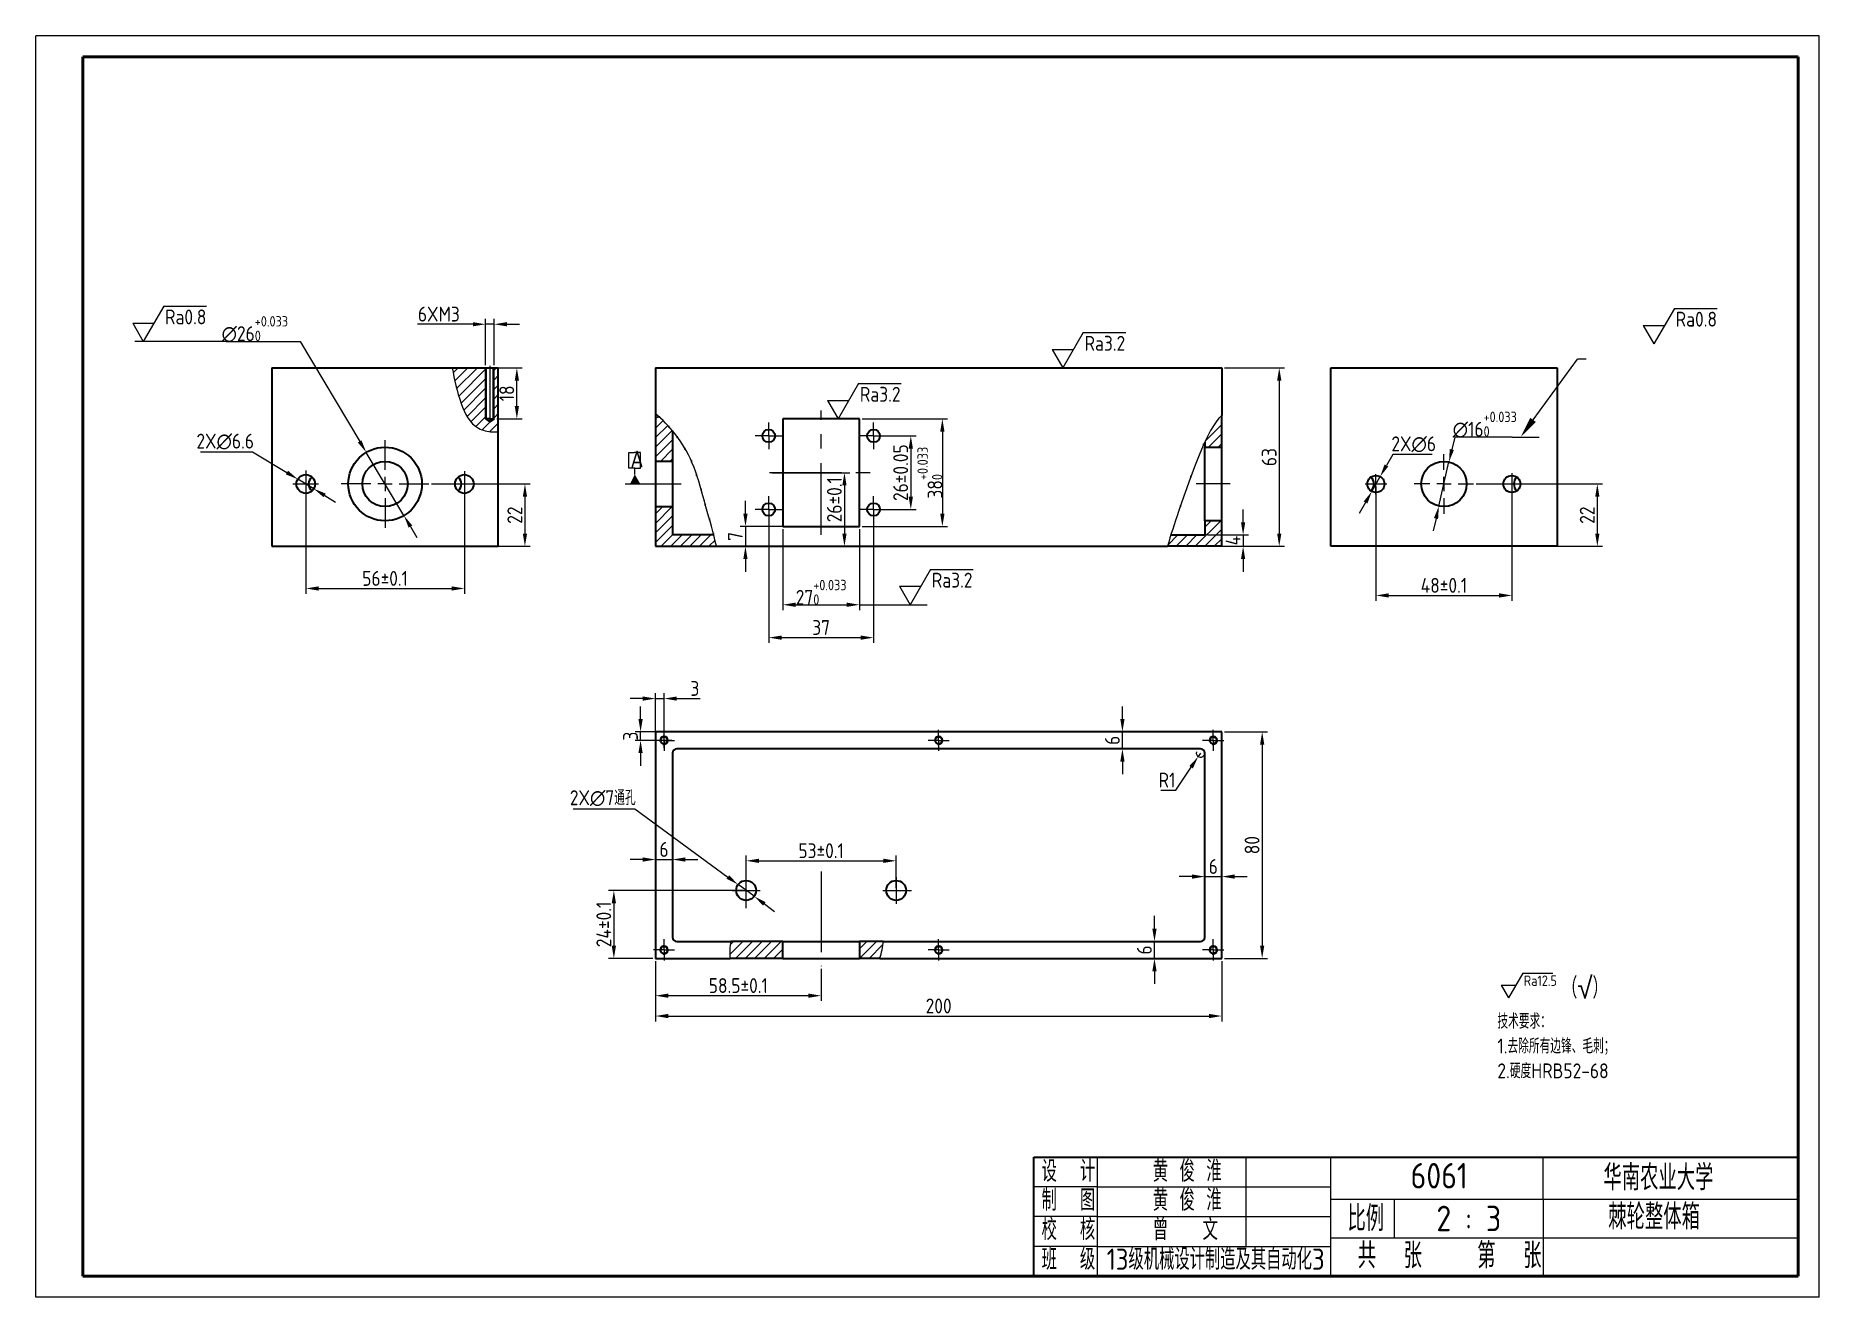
# Model space of a CAD drawing. Header units: millimetres. Extents: x 422 to 842, y 105 to 402.
import ezdxf
from ezdxf import colors
from ezdxf.entities.mleader import LeaderData, LeaderLine
from ezdxf.math import Vec2, Vec3

# ---------------------------------------------------------------- set-up
doc = ezdxf.new("R2010")
doc.units = ezdxf.units.MM
doc.linetypes.add('CENTER2', pattern=[28.575, 19.05, -3.175, 3.175, -3.175])
doc.linetypes.add('CENTERX2', pattern=[20.32, 12.7, -2.54, 2.54, -2.54])
doc.layers.add('10', color=7, linetype='Continuous')
doc.layers.add('细点画线', color=6, linetype='CENTER2')
for name, color, linetype, lineweight in [('中心线层', 6, 'CENTERX2', 15), ('剖面线层', 6, 'Continuous', 15), ('图形轮廓线', 7, 'Continuous', 35), ('图框线', 7, 'Continuous', 50), ('文字', 6, 'Continuous', 25), ('细实线', 6, 'Continuous', 25)]:
    doc.layers.add(name, color=color, linetype=linetype, lineweight=lineweight)
doc.styles.get("Standard").update_dxf_attribs({"font": 'gbenor.shx', "bigfont": 'gbcbig.shx'})
doc.dimstyles.new('圆标注', dxfattribs={"dimtxt": 3.5, "dimasz": 3, "dimexe": 1.25, "dimexo": 0.625, "dimtad": 1, "dimtoh": 1, "dimlfac": 1.5, "dimdsep": 46, "dimtxsty": 'Standard', "dimcen": 2.5, "dimadec": 0, "dimazin": 0, "dimtfac": 1, "dimtmove": 0, "dimatfit": 3, "dimfxl": 1, "dimarcsym": 1})
pattern_1 = [(45, (432.417, 90.6758), (-2.245064, 2.245064), [])]

msp = doc.modelspace()

# ---------------------------------------------------------------- texts
at = {"layer": '文字', "attachment_point": 1}
for s, width, insert, char_height in [('Ra0.8', 10.097645, (452.2301, 337.4666), 3.5), ('Ra0.8', 10.097645, (807.9411, 336.9346), 3.5), ('Ra3.2', 10.097645, (668.745, 331.2535), 3.5), ('Ra3.2', 10.097645, (615.8418, 319.2535), 3.5), ('A', 1.748231, (561.8413, 304.2609), 4), ('Ra3.2', 10.097645, (632.7858, 275.4988), 3.5), ('Ra12.5', 10.097645, (772.1892, 180.683), 2.45), ('（√）', 22.857014, (781.2533, 180.1926), 4.9), ('技术要求：\\P1.去除所有边锋、毛刺；\\P2.硬度HRB52-68', 140.48938, (765.9736, 171.6571), 3.5), ('2 : 3', 35.661274, (751.6093, 126.4841), 6)]:
    msp.add_mtext_dynamic_manual_height_columns(s, width=width, gutter_width=12.5, heights=[0], dxfattribs=dict(at, insert=insert, char_height=char_height))
for s, insert, char_height, width in [('设  计     黄 俊 淮         ', (658.6389, 137.1212), 5, 68.606254), ('6061', (745.5232, 136.5469), 6, 31.779953), ('华南农业大学', (790.9309, 136.1215), 6, 35.448125), ('制  图     黄 俊 淮', (658.6389, 130.2924), 5, 59.001107), ('比例', (730.6726, 126.5036), 6, 37.313818), ('棘轮整体箱', (792.0743, 126.9066), 6, 43.710463), ('校  核     曾   文', (658.6389, 123.3842), 5, 59.001107), ('共  张    第  张', (733.0579, 117.7644), 6, 42.106834), ('班  级 13级机械设计制造及其自动化3  ', (658.6389, 116.3966), 5, 72.670701)]:
    msp.add_mtext(s, dxfattribs=dict(at, insert=insert, char_height=char_height, width=width))

# ---------------------------------------------------------------- blocks, each defined once
blk = doc.blocks.new('SW_CENTERMARKSYMBOL_17')
at = {"layer": '10', "color": 0}
for p, q in [((-1.67, 0), (-3.17, 0)), ((0, 0), (-1.67, 0)), ((0, 1.67), (0, 3.17)), ((0, 0), (0, 1.67)), ((0, 0), (0, -1.67)), ((0, 0), (1.67, 0)), ((1.67, 0), (3.17, 0)), ((0, -1.67), (0, -3.17))]:
    blk.add_line(p, q, dxfattribs=at)
blk = doc.blocks.new('SW_CENTERMARKSYMBOL_18')
at = {"layer": '10', "color": 0}
for p, q in [((-1.67, 0), (-3.17, 0)), ((0, 0), (-1.67, 0)), ((0, 1.67), (0, 3.17)), ((0, 0), (0, 1.67)), ((0, 0), (0, -1.67)), ((0, 0), (1.67, 0)), ((1.67, 0), (3.17, 0)), ((0, -1.67), (0, -3.17))]:
    blk.add_line(p, q, dxfattribs=at)
blk = doc.blocks.new('SW_CENTERMARKSYMBOL_19')
at = {"layer": '10', "color": 0}
for p, q in [((-1.67, 0), (-3.17, 0)), ((0, 0), (-1.67, 0)), ((0, 1.67), (0, 3.17)), ((0, 0), (0, 1.67)), ((0, 0), (0, -1.67)), ((0, 0), (1.67, 0)), ((1.67, 0), (3.17, 0)), ((0, -1.67), (0, -3.17))]:
    blk.add_line(p, q, dxfattribs=at)
blk = doc.blocks.new('SW_CENTERMARKSYMBOL_20')
at = {"layer": '10', "color": 0}
for p, q in [((-1.67, 0), (-3.17, 0)), ((0, 0), (-1.67, 0)), ((0, 1.67), (0, 3.17)), ((0, 0), (0, 1.67)), ((0, 0), (0, -1.67)), ((0, 0), (1.67, 0)), ((1.67, 0), (3.17, 0)), ((0, -1.67), (0, -3.17))]:
    blk.add_line(p, q, dxfattribs=at)
blk = doc.blocks.new('SW_CENTERMARKSYMBOL_23')
at = {"layer": '10', "color": 0}
for p, q in [((-1.67, 0), (-2.5, 0)), ((0, 0), (-1.67, 0)), ((0, 1.67), (0, 2.5)), ((0, 0), (0, 1.67)), ((0, 0), (0, -1.67)), ((0, 0), (1.67, 0)), ((1.67, 0), (2.5, 0)), ((0, -1.67), (0, -2.5))]:
    blk.add_line(p, q, dxfattribs=at)
blk = doc.blocks.new('SW_CENTERMARKSYMBOL_24')
at = {"layer": '10', "color": 0}
for p, q in [((-1.67, 0), (-2.5, 0)), ((0, 0), (-1.67, 0)), ((0, 1.67), (0, 2.5)), ((0, 0), (0, 1.67)), ((0, 0), (0, -1.67)), ((0, 0), (1.67, 0)), ((1.67, 0), (2.5, 0)), ((0, -1.67), (0, -2.5))]:
    blk.add_line(p, q, dxfattribs=at)
blk = doc.blocks.new('SW_CENTERMARKSYMBOL_25')
at = {"layer": '10', "color": 0}
for p, q in [((-1.67, 0), (-2.5, 0)), ((0, 0), (-1.67, 0)), ((0, 1.67), (0, 2.5)), ((0, 0), (0, 1.67)), ((0, 0), (0, -1.67)), ((0, 0), (1.67, 0)), ((1.67, 0), (2.5, 0)), ((0, -1.67), (0, -2.5))]:
    blk.add_line(p, q, dxfattribs=at)
blk = doc.blocks.new('SW_CENTERMARKSYMBOL_26')
at = {"layer": '10', "color": 0}
for p, q in [((-1.67, 0), (-2.5, 0)), ((0, 0), (-1.67, 0)), ((0, 1.67), (0, 2.5)), ((0, 0), (0, 1.67)), ((0, 0), (0, -1.67)), ((0, 0), (1.67, 0)), ((1.67, 0), (2.5, 0)), ((0, -1.67), (0, -2.5))]:
    blk.add_line(p, q, dxfattribs=at)
blk = doc.blocks.new('SW_CENTERMARKSYMBOL_27')
at = {"layer": '10', "color": 0}
for p, q in [((-1.67, 0), (-2.5, 0)), ((0, 0), (-1.67, 0)), ((0, 1.67), (0, 2.5)), ((0, 0), (0, 1.67)), ((0, 0), (0, -1.67)), ((0, 0), (1.67, 0)), ((1.67, 0), (2.5, 0)), ((0, -1.67), (0, -2.5))]:
    blk.add_line(p, q, dxfattribs=at)
blk = doc.blocks.new('SW_CENTERMARKSYMBOL_28')
at = {"layer": '10', "color": 0}
for p, q in [((-1.67, 0), (-2.5, 0)), ((0, 0), (-1.67, 0)), ((0, 1.67), (0, 2.5)), ((0, 0), (0, 1.67)), ((0, 0), (0, -1.67)), ((0, 0), (1.67, 0)), ((1.67, 0), (2.5, 0)), ((0, -1.67), (0, -2.5))]:
    blk.add_line(p, q, dxfattribs=at)
blk = doc.blocks.new('SW_CENTERMARKSYMBOL_29')
at = {"layer": '10', "color": 0}
for p, q in [((0, 3.33), (0, 7)), ((-3.33, 0), (-7, 0)), ((0, 0), (-1.67, 0)), ((0, 0), (0, 1.67)), ((0, 0), (0, -1.67)), ((0, 0), (1.67, 0)), ((3.33, 0), (7, 0)), ((0, -3.33), (0, -7))]:
    blk.add_line(p, q, dxfattribs=at)
blk = doc.blocks.new('SW_CENTERMARKSYMBOL_33')
at = {"layer": '10', "color": 0}
for p, q in [((0, 3.33), (0, 10.33)), ((-3.33, 0), (-10.33, 0)), ((0, 0), (-1.67, 0)), ((0, 0), (0, 1.67)), ((0, 0), (0, -1.67)), ((0, 0), (1.67, 0)), ((3.33, 0), (10.33, 0)), ((0, -3.33), (0, -10.33))]:
    blk.add_line(p, q, dxfattribs=at)
blk = doc.blocks.new('*D63')
at = {"layer": 'Defpoints', "color": 0, "transparency": 16777216}
for p in [(597.73, 286.39), (615.73, 286.39), (615.73, 267.96)]:
    blk.add_point(p, dxfattribs=at)
at = {"layer": '文字', "color": 0, "lineweight": -2, "transparency": 16777216}
for p, q in [((597.73, 285.76), (597.73, 266.71)), ((615.73, 285.76), (615.73, 266.71)), ((600.73, 267.96), (612.73, 267.96))]:
    blk.add_line(p, q, dxfattribs=at)
at = {"layer": '文字', "color": 0, "transparency": 16777216}
for points in [[(600.73, 268.46), (600.73, 267.46), (597.73, 267.96)], [(612.73, 268.46), (612.73, 267.46), (615.73, 267.96)]]:
    blk.add_solid(points, dxfattribs=at)
at = {"layer": '文字', "color": 0, "transparency": 16777216, "insert": (606.73, 270.88), "char_height": 3.5, "attachment_point": 5}
blk.add_mtext('27{\\H0.7x;\\S+0.033^ 0;}', dxfattribs=at)
blk = doc.blocks.new('*D64')
at = {"layer": 'Defpoints', "color": 0, "transparency": 16777216}
for p in [(619.07, 307.72), (619.07, 290.39), (627.84, 290.39)]:
    blk.add_point(p, dxfattribs=at)
at = {"layer": '文字', "color": 0, "lineweight": -2, "transparency": 16777216}
for p, q in [((619.69, 307.72), (629.09, 307.72)), ((627.84, 304.72), (627.84, 293.39)), ((619.69, 290.39), (629.09, 290.39))]:
    blk.add_line(p, q, dxfattribs=at)
at = {"layer": '文字', "color": 0, "transparency": 16777216}
for points in [[(627.34, 304.72), (628.34, 304.72), (627.84, 307.72)], [(627.34, 293.39), (628.34, 293.39), (627.84, 290.39)]]:
    blk.add_solid(points, dxfattribs=at)
at = {"layer": '文字', "color": 0, "transparency": 16777216, "insert": (625.46, 299.05), "char_height": 3.5, "attachment_point": 5, "rotation": 90}
blk.add_mtext('26%%P0.05', dxfattribs=at)
blk = doc.blocks.new('*D65')
at = {"layer": 'Defpoints', "color": 0, "transparency": 16777216}
for p in [(567.73, 184.7), (701.07, 184.7), (701.07, 171.14)]:
    blk.add_point(p, dxfattribs=at)
at = {"layer": '文字', "color": 0, "lineweight": -2, "transparency": 16777216}
for p, q in [((567.73, 184.08), (567.73, 169.89)), ((701.07, 184.08), (701.07, 169.89)), ((570.73, 171.14), (698.07, 171.14))]:
    blk.add_line(p, q, dxfattribs=at)
at = {"layer": '文字', "color": 0, "transparency": 16777216}
for points in [[(570.73, 171.64), (570.73, 170.64), (567.73, 171.14)], [(698.07, 171.64), (698.07, 170.64), (701.07, 171.14)]]:
    blk.add_solid(points, dxfattribs=at)
at = {"layer": '文字', "color": 0, "transparency": 16777216, "insert": (634.4, 173.51), "char_height": 3.5, "attachment_point": 5}
blk.add_mtext('200', dxfattribs=at)
blk = doc.blocks.new('*D66')
at = {"layer": 'Defpoints', "color": 0, "transparency": 16777216}
for p in [(615.73, 311.72), (615.73, 286.39), (635.27, 286.39)]:
    blk.add_point(p, dxfattribs=at)
at = {"layer": '文字', "color": 0, "lineweight": -2, "transparency": 16777216}
for p, q in [((616.36, 311.72), (636.52, 311.72)), ((635.27, 308.72), (635.27, 289.39)), ((616.36, 286.39), (636.52, 286.39))]:
    blk.add_line(p, q, dxfattribs=at)
at = {"layer": '文字', "color": 0, "transparency": 16777216}
for points in [[(634.77, 308.72), (635.77, 308.72), (635.27, 311.72)], [(634.77, 289.39), (635.77, 289.39), (635.27, 286.39)]]:
    blk.add_solid(points, dxfattribs=at)
at = {"layer": '文字', "color": 0, "transparency": 16777216, "insert": (632.35, 299.05), "char_height": 3.5, "attachment_point": 5, "rotation": 90}
blk.add_mtext('38{\\H0.7x;\\S+0.033^ 0;}', dxfattribs=at)
blk = doc.blocks.new('*D67')
at = {"layer": 'Defpoints', "color": 0, "transparency": 16777216}
for p in [(594.4, 290.39), (619.07, 290.39), (619.07, 260.22)]:
    blk.add_point(p, dxfattribs=at)
at = {"layer": '文字', "color": 0, "lineweight": -2, "transparency": 16777216}
for p, q in [((594.4, 289.76), (594.4, 258.97)), ((619.07, 289.76), (619.07, 258.97)), ((597.4, 260.22), (616.07, 260.22))]:
    blk.add_line(p, q, dxfattribs=at)
at = {"layer": '文字', "color": 0, "transparency": 16777216}
for points in [[(597.4, 260.72), (597.4, 259.72), (594.4, 260.22)], [(616.07, 260.72), (616.07, 259.72), (619.07, 260.22)]]:
    blk.add_solid(points, dxfattribs=at)
at = {"layer": '文字', "color": 0, "transparency": 16777216, "insert": (606.73, 262.6), "char_height": 3.5, "attachment_point": 5}
blk.add_mtext('37', dxfattribs=at)
blk = doc.blocks.new('*D68')
at = {"layer": 'Defpoints', "color": 0, "transparency": 16777216}
for p in [(697.07, 284.39), (697.07, 281.72), (706.09, 281.72)]:
    blk.add_point(p, dxfattribs=at)
at = {"layer": '文字', "color": 0, "lineweight": -2, "transparency": 16777216}
for p, q in [((706.09, 287.39), (706.09, 290.39)), ((697.69, 284.39), (707.34, 284.39)), ((697.69, 281.72), (707.34, 281.72)), ((706.09, 284.39), (706.09, 281.72)), ((706.09, 278.72), (706.09, 275.72))]:
    blk.add_line(p, q, dxfattribs=at)
at = {"layer": '文字', "color": 0, "transparency": 16777216}
for points in [[(705.59, 287.39), (706.59, 287.39), (706.09, 284.39)], [(705.59, 278.72), (706.59, 278.72), (706.09, 281.72)]]:
    blk.add_solid(points, dxfattribs=at)
at = {"layer": '文字', "color": 0, "transparency": 16777216, "insert": (703.71, 283.05), "char_height": 3.5, "attachment_point": 5, "rotation": 90}
blk.add_mtext('4', dxfattribs=at)
blk = doc.blocks.new('*D69')
at = {"layer": 'Defpoints', "color": 0, "transparency": 16777216}
for p in [(701.07, 323.72), (701.07, 281.72), (714.6, 281.72)]:
    blk.add_point(p, dxfattribs=at)
at = {"layer": '文字', "color": 0, "lineweight": -2, "transparency": 16777216}
for p, q in [((701.69, 323.72), (715.85, 323.72)), ((714.6, 320.72), (714.6, 284.72)), ((701.69, 281.72), (715.85, 281.72))]:
    blk.add_line(p, q, dxfattribs=at)
at = {"layer": '文字', "color": 0, "transparency": 16777216}
for points in [[(714.1, 320.72), (715.1, 320.72), (714.6, 323.72)], [(714.1, 284.72), (715.1, 284.72), (714.6, 281.72)]]:
    blk.add_solid(points, dxfattribs=at)
at = {"layer": '文字', "color": 0, "transparency": 16777216, "insert": (712.22, 302.72), "char_height": 3.5, "attachment_point": 5, "rotation": 90}
blk.add_mtext('63', dxfattribs=at)
blk = doc.blocks.new('*D70')
at = {"layer": 'Defpoints', "color": 0, "transparency": 16777216}
for p in [(701.07, 238.04), (701.07, 184.7), (710.58, 184.7)]:
    blk.add_point(p, dxfattribs=at)
at = {"layer": '文字', "color": 0, "lineweight": -2, "transparency": 16777216}
for p, q in [((701.69, 238.04), (711.83, 238.04)), ((710.58, 235.04), (710.58, 187.7)), ((701.69, 184.7), (711.83, 184.7))]:
    blk.add_line(p, q, dxfattribs=at)
at = {"layer": '文字', "color": 0, "transparency": 16777216}
for points in [[(710.08, 235.04), (711.08, 235.04), (710.58, 238.04)], [(710.08, 187.7), (711.08, 187.7), (710.58, 184.7)]]:
    blk.add_solid(points, dxfattribs=at)
at = {"layer": '文字', "color": 0, "transparency": 16777216, "insert": (708.2, 211.37), "char_height": 3.5, "attachment_point": 5, "rotation": 90}
blk.add_mtext('80', dxfattribs=at)
blk = doc.blocks.new('*D71')
at = {"layer": 'Defpoints', "color": 0, "transparency": 16777216}
for p in [(677.67, 238.04), (677.67, 238.04), (691.32, 234.04)]:
    blk.add_point(p, dxfattribs=at)
at = {"layer": '文字', "color": 0, "lineweight": -2, "transparency": 16777216}
for p, q in [((677.67, 241.04), (677.67, 244.04)), ((677.05, 238.04), (676.42, 238.04)), ((677.67, 234.04), (677.67, 238.04)), ((690.7, 234.04), (676.42, 234.04)), ((677.67, 231.04), (677.67, 228.04))]:
    blk.add_line(p, q, dxfattribs=at)
at = {"layer": '文字', "color": 0, "transparency": 16777216}
for points in [[(677.17, 241.04), (678.17, 241.04), (677.67, 238.04)], [(677.17, 231.04), (678.17, 231.04), (677.67, 234.04)]]:
    blk.add_solid(points, dxfattribs=at)
at = {"layer": '文字', "color": 0, "transparency": 16777216, "insert": (675.3, 236.04), "char_height": 3.5, "attachment_point": 5, "rotation": 90}
blk.add_mtext('6', dxfattribs=at)
blk = doc.blocks.new('*D72')
at = {"layer": 'Defpoints', "color": 0, "transparency": 16777216}
for p in [(697.07, 202.63), (701.07, 203.97), (701.07, 202.63)]:
    blk.add_point(p, dxfattribs=at)
at = {"layer": '文字', "color": 0, "lineweight": -2, "transparency": 16777216}
for p, q in [((694.07, 203.97), (691.07, 203.97)), ((697.07, 203.26), (697.07, 205.22)), ((697.07, 203.97), (701.07, 203.97)), ((701.07, 203.26), (701.07, 205.22)), ((704.07, 203.97), (707.07, 203.97))]:
    blk.add_line(p, q, dxfattribs=at)
at = {"layer": '文字', "color": 0, "transparency": 16777216}
for points in [[(694.07, 204.47), (694.07, 203.47), (697.07, 203.97)], [(704.07, 204.47), (704.07, 203.47), (701.07, 203.97)]]:
    blk.add_solid(points, dxfattribs=at)
at = {"layer": '文字', "color": 0, "transparency": 16777216, "insert": (699.07, 206.34), "char_height": 3.5, "attachment_point": 5}
blk.add_mtext('6', dxfattribs=at)
blk = doc.blocks.new('*D73')
at = {"layer": 'Defpoints', "color": 0, "transparency": 16777216}
for p in [(685.22, 188.7), (691.99, 188.7), (701.07, 184.7)]:
    blk.add_point(p, dxfattribs=at)
at = {"layer": '文字', "color": 0, "lineweight": -2, "transparency": 16777216}
for p, q in [((685.22, 191.7), (685.22, 194.7)), ((691.37, 188.7), (683.97, 188.7)), ((685.22, 184.7), (685.22, 188.7)), ((700.44, 184.7), (683.97, 184.7)), ((685.22, 181.7), (685.22, 178.7))]:
    blk.add_line(p, q, dxfattribs=at)
at = {"layer": '文字', "color": 0, "transparency": 16777216}
for points in [[(684.72, 191.7), (685.72, 191.7), (685.22, 188.7)], [(684.72, 181.7), (685.72, 181.7), (685.22, 184.7)]]:
    blk.add_solid(points, dxfattribs=at)
at = {"layer": '文字', "color": 0, "transparency": 16777216, "insert": (682.85, 186.7), "char_height": 3.5, "attachment_point": 5, "rotation": 90}
blk.add_mtext('6', dxfattribs=at)
blk = doc.blocks.new('*D74')
at = {"layer": 'Defpoints', "color": 0, "transparency": 16777216}
for p in [(571.73, 207.98), (567.73, 199.31), (571.73, 199.31)]:
    blk.add_point(p, dxfattribs=at)
at = {"layer": '文字', "color": 0, "lineweight": -2, "transparency": 16777216}
for p, q in [((564.73, 207.98), (561.73, 207.98)), ((567.73, 199.94), (567.73, 209.23)), ((567.73, 207.98), (571.73, 207.98)), ((571.73, 199.94), (571.73, 209.23)), ((574.73, 207.98), (577.73, 207.98))]:
    blk.add_line(p, q, dxfattribs=at)
at = {"layer": '文字', "color": 0, "transparency": 16777216}
for points in [[(564.73, 208.48), (564.73, 207.48), (567.73, 207.98)], [(574.73, 208.48), (574.73, 207.48), (571.73, 207.98)]]:
    blk.add_solid(points, dxfattribs=at)
at = {"layer": '文字', "color": 0, "transparency": 16777216, "insert": (569.73, 210.35), "char_height": 3.5, "attachment_point": 5}
blk.add_mtext('6', dxfattribs=at)
blk = doc.blocks.new('*D75')
at = {"layer": 'Defpoints', "color": 0, "transparency": 16777216}
for p in [(737.38, 296.39), (769.38, 296.39), (769.38, 270.15)]:
    blk.add_point(p, dxfattribs=at)
at = {"layer": '文字', "color": 0, "lineweight": -2, "transparency": 16777216}
for p, q in [((737.38, 295.76), (737.38, 268.9)), ((769.38, 295.76), (769.38, 268.9)), ((740.38, 270.15), (766.38, 270.15))]:
    blk.add_line(p, q, dxfattribs=at)
at = {"layer": '文字', "color": 0, "transparency": 16777216}
for points in [[(740.38, 270.65), (740.38, 269.65), (737.38, 270.15)], [(766.38, 270.65), (766.38, 269.65), (769.38, 270.15)]]:
    blk.add_solid(points, dxfattribs=at)
at = {"layer": '文字', "color": 0, "transparency": 16777216, "insert": (753.38, 272.52), "char_height": 3.5, "attachment_point": 5}
blk.add_mtext('48%%P0.1', dxfattribs=at)
blk = doc.blocks.new('*D76')
at = {"layer": 'Defpoints', "color": 0, "transparency": 16777216}
for p in [(485.38, 296.39), (522.72, 296.39), (522.72, 271.79)]:
    blk.add_point(p, dxfattribs=at)
at = {"layer": '文字', "color": 0, "lineweight": -2, "transparency": 16777216}
for p, q in [((485.38, 295.76), (485.38, 270.54)), ((522.72, 295.76), (522.72, 270.54)), ((488.38, 271.79), (519.72, 271.79))]:
    blk.add_line(p, q, dxfattribs=at)
at = {"layer": '文字', "color": 0, "transparency": 16777216}
for points in [[(488.38, 272.29), (488.38, 271.29), (485.38, 271.79)], [(519.72, 272.29), (519.72, 271.29), (522.72, 271.79)]]:
    blk.add_solid(points, dxfattribs=at)
at = {"layer": '文字', "color": 0, "transparency": 16777216, "insert": (504.05, 274.16), "char_height": 3.5, "attachment_point": 5}
blk.add_mtext('56%%P0.1', dxfattribs=at)
blk = doc.blocks.new('*D77')
at = {"layer": 'Defpoints', "color": 0, "transparency": 16777216}
for p in [(514.38, 296.39), (514.38, 281.72), (536.98, 281.72)]:
    blk.add_point(p, dxfattribs=at)
at = {"layer": '文字', "color": 0, "lineweight": -2, "transparency": 16777216}
for p, q in [((515.01, 296.39), (538.23, 296.39)), ((536.98, 293.39), (536.98, 284.72)), ((515.01, 281.72), (538.23, 281.72))]:
    blk.add_line(p, q, dxfattribs=at)
at = {"layer": '文字', "color": 0, "transparency": 16777216}
for points in [[(536.48, 293.39), (537.48, 293.39), (536.98, 296.39)], [(536.48, 284.72), (537.48, 284.72), (536.98, 281.72)]]:
    blk.add_solid(points, dxfattribs=at)
at = {"layer": '文字', "color": 0, "transparency": 16777216, "insert": (534.6, 289.05), "char_height": 3.5, "attachment_point": 5, "rotation": 90}
blk.add_mtext('22', dxfattribs=at)
blk = doc.blocks.new('*D78')
at = {"layer": 'Defpoints', "color": 0, "transparency": 16777216}
for p in [(760.38, 296.39), (760.38, 281.72), (789.5, 281.72)]:
    blk.add_point(p, dxfattribs=at)
at = {"layer": '文字', "color": 0, "lineweight": -2, "transparency": 16777216}
for p, q in [((761, 296.39), (790.75, 296.39)), ((789.5, 293.39), (789.5, 284.72)), ((761, 281.72), (790.75, 281.72))]:
    blk.add_line(p, q, dxfattribs=at)
at = {"layer": '文字', "color": 0, "transparency": 16777216}
for points in [[(789, 293.39), (790, 293.39), (789.5, 296.39)], [(789, 284.72), (790, 284.72), (789.5, 281.72)]]:
    blk.add_solid(points, dxfattribs=at)
at = {"layer": '文字', "color": 0, "transparency": 16777216, "insert": (787.12, 289.05), "char_height": 3.5, "attachment_point": 5, "rotation": 90}
blk.add_mtext('22', dxfattribs=at)
blk = doc.blocks.new('*D79')
at = {"layer": 'Defpoints', "color": 0, "transparency": 16777216}
for p in [(624.4, 207.68), (589.07, 200.7), (624.4, 200.7)]:
    blk.add_point(p, dxfattribs=at)
at = {"layer": '文字', "color": 0, "lineweight": -2, "transparency": 16777216}
for p, q in [((589.07, 201.33), (589.07, 208.93)), ((592.07, 207.68), (621.4, 207.68)), ((624.4, 201.33), (624.4, 208.93))]:
    blk.add_line(p, q, dxfattribs=at)
at = {"layer": '文字', "color": 0, "transparency": 16777216}
for points in [[(592.07, 208.18), (592.07, 207.18), (589.07, 207.68)], [(621.4, 208.18), (621.4, 207.18), (624.4, 207.68)]]:
    blk.add_solid(points, dxfattribs=at)
at = {"layer": '文字', "color": 0, "transparency": 16777216, "insert": (606.73, 210.06), "char_height": 3.5, "attachment_point": 5}
blk.add_mtext('53%%P0.1', dxfattribs=at)
blk = doc.blocks.new('*D80')
at = {"layer": 'Defpoints', "color": 0, "transparency": 16777216}
for p in [(589.07, 200.7), (557.92, 184.7), (567.73, 184.7)]:
    blk.add_point(p, dxfattribs=at)
at = {"layer": '文字', "color": 0, "lineweight": -2, "transparency": 16777216}
for p, q in [((588.44, 200.7), (556.67, 200.7)), ((557.92, 197.7), (557.92, 187.7)), ((567.11, 184.7), (556.67, 184.7))]:
    blk.add_line(p, q, dxfattribs=at)
at = {"layer": '文字', "color": 0, "transparency": 16777216}
for points in [[(557.42, 197.7), (558.42, 197.7), (557.92, 200.7)], [(557.42, 187.7), (558.42, 187.7), (557.92, 184.7)]]:
    blk.add_solid(points, dxfattribs=at)
at = {"layer": '文字', "color": 0, "transparency": 16777216, "insert": (555.55, 192.7), "char_height": 3.5, "attachment_point": 5, "rotation": 90}
blk.add_mtext('24%%P0.1', dxfattribs=at)
blk = doc.blocks.new('*D81')
at = {"layer": 'Defpoints', "color": 0, "transparency": 16777216}
for p in [(499.61, 303.83), (508.49, 288.94)]:
    blk.add_point(p, dxfattribs=at)
at = {"layer": '文字', "color": 0, "lineweight": -2, "transparency": 16777216}
for p, q in [((466.62, 329.93), (484.03, 329.93)), ((484.03, 329.93), (498.07, 306.41)), ((508.49, 288.94), (499.61, 303.83)), ((510.03, 286.37), (511.56, 283.79))]:
    blk.add_line(p, q, dxfattribs=at)
at = {"layer": '文字', "color": 0, "transparency": 16777216}
for points in [[(498.5, 306.66), (497.64, 306.15), (499.61, 303.83)], [(510.46, 286.62), (509.6, 286.11), (508.49, 288.94)]]:
    blk.add_solid(points, dxfattribs=at)
at = {"layer": '文字', "color": 0, "transparency": 16777216, "insert": (473.37, 332.85), "char_height": 3.5, "attachment_point": 5}
blk.add_mtext('∅26{\\H0.7x;\\S+0.033^ 0;}', dxfattribs=at)
blk = doc.blocks.new('*D82')
at = {"layer": 'Defpoints', "color": 0, "transparency": 16777216}
for p in [(754.57, 301.59), (752.19, 291.19)]:
    blk.add_point(p, dxfattribs=at)
at = {"layer": '文字', "color": 0, "lineweight": -2, "transparency": 16777216}
for p, q in [((755.91, 307.43), (755.24, 304.51)), ((769.45, 307.43), (755.91, 307.43)), ((752.19, 291.19), (754.57, 301.59)), ((751.52, 288.26), (750.85, 285.34))]:
    blk.add_line(p, q, dxfattribs=at)
at = {"layer": '文字', "color": 0, "transparency": 16777216}
for points in [[(754.75, 304.62), (755.73, 304.4), (754.57, 301.59)], [(751.03, 288.37), (752.01, 288.15), (752.19, 291.19)]]:
    blk.add_solid(points, dxfattribs=at)
at = {"layer": '文字', "color": 0, "transparency": 16777216, "insert": (762.99, 310.35), "char_height": 3.5, "attachment_point": 5}
blk.add_mtext('∅16{\\H0.7x;\\S+0.033^ 0;}', dxfattribs=at)
blk = doc.blocks.new('*D83')
at = {"layer": 'Defpoints', "color": 0, "transparency": 16777216}
for p in [(587.19, 202.08), (590.95, 199.32)]:
    blk.add_point(p, dxfattribs=at)
at = {"layer": '文字', "color": 0, "lineweight": -2, "transparency": 16777216}
for p, q in [((548.35, 219.92), (562.88, 219.92)), ((562.88, 219.92), (584.77, 203.86)), ((590.95, 199.32), (587.19, 202.08)), ((593.37, 197.55), (595.78, 195.77))]:
    blk.add_line(p, q, dxfattribs=at)
at = {"layer": '文字', "color": 0, "transparency": 16777216}
for points in [[(585.06, 204.26), (584.47, 203.45), (587.19, 202.08)], [(593.66, 197.95), (593.07, 197.14), (590.95, 199.32)]]:
    blk.add_solid(points, dxfattribs=at)
at = {"layer": '文字', "color": 0, "transparency": 16777216, "insert": (555.3, 222.41), "char_height": 3.5, "attachment_point": 5}
blk.add_mtext('2X∅7通孔', dxfattribs=at)
blk = doc.blocks.new('*D84')
at = {"layer": 'Defpoints', "color": 0, "transparency": 16777216}
for p in [(529.72, 333.99), (527.72, 323.72), (529.72, 323.72)]:
    blk.add_point(p, dxfattribs=at)
at = {"layer": '文字', "color": 0, "lineweight": -2, "transparency": 16777216}
for p, q in [((524.72, 333.99), (511.71, 333.99)), ((527.72, 324.34), (527.72, 335.24)), ((529.72, 333.99), (527.72, 333.99)), ((529.72, 324.34), (529.72, 335.24)), ((532.72, 333.99), (535.72, 333.99))]:
    blk.add_line(p, q, dxfattribs=at)
at = {"layer": '文字', "color": 0, "transparency": 16777216}
for points in [[(524.72, 334.49), (524.72, 333.49), (527.72, 333.99)], [(532.72, 334.49), (532.72, 333.49), (529.72, 333.99)]]:
    blk.add_solid(points, dxfattribs=at)
at = {"layer": '文字', "color": 0, "transparency": 16777216, "insert": (516.71, 336.37), "char_height": 3.5, "attachment_point": 5}
blk.add_mtext('6XM3', dxfattribs=at)
blk = doc.blocks.new('*D85')
at = {"layer": 'Defpoints', "color": 0, "transparency": 16777216}
for p in [(529.72, 323.72), (535.08, 323.72), (529.72, 311.72)]:
    blk.add_point(p, dxfattribs=at)
at = {"layer": '文字', "color": 0, "lineweight": -2, "transparency": 16777216}
for p, q in [((530.34, 323.72), (536.33, 323.72)), ((535.08, 314.72), (535.08, 320.72)), ((530.34, 311.72), (536.33, 311.72))]:
    blk.add_line(p, q, dxfattribs=at)
at = {"layer": '文字', "color": 0, "transparency": 16777216}
for points in [[(534.58, 320.72), (535.58, 320.72), (535.08, 323.72)], [(534.58, 314.72), (535.58, 314.72), (535.08, 311.72)]]:
    blk.add_solid(points, dxfattribs=at)
at = {"layer": '文字', "color": 0, "transparency": 16777216, "insert": (532.71, 317.72), "char_height": 3.5, "attachment_point": 5, "rotation": 90}
blk.add_mtext('18', dxfattribs=at)
blk = doc.blocks.new('*D86')
at = {"layer": 'Defpoints', "color": 0, "transparency": 16777216}
for p in [(736.4, 294.64), (738.36, 298.13)]:
    blk.add_point(p, dxfattribs=at)
at = {"layer": '文字', "color": 0, "lineweight": -2, "transparency": 16777216}
for p, q in [((741.31, 303.35), (739.83, 300.74)), ((750.61, 303.35), (741.31, 303.35)), ((736.4, 294.64), (738.36, 298.13)), ((734.92, 292.03), (733.45, 289.42))]:
    blk.add_line(p, q, dxfattribs=at)
at = {"layer": '文字', "color": 0, "transparency": 16777216}
for points in [[(739.4, 300.99), (740.27, 300.5), (738.36, 298.13)], [(734.49, 292.28), (735.36, 291.79), (736.4, 294.64)]]:
    blk.add_solid(points, dxfattribs=at)
at = {"layer": '文字', "color": 0, "transparency": 16777216, "insert": (746.27, 305.73), "char_height": 3.5, "attachment_point": 5}
blk.add_mtext('2X∅6', dxfattribs=at)
blk = doc.blocks.new('*D87')
at = {"layer": 'Defpoints', "color": 0, "transparency": 16777216}
for p in [(483.5, 297.52), (487.27, 295.25)]:
    blk.add_point(p, dxfattribs=at)
at = {"layer": '文字', "color": 0, "lineweight": -2, "transparency": 16777216}
for p, q in [((460.61, 303.98), (472.83, 303.98)), ((472.83, 303.98), (480.93, 299.08)), ((487.27, 295.25), (483.5, 297.52)), ((489.83, 293.69), (492.4, 292.14))]:
    blk.add_line(p, q, dxfattribs=at)
at = {"layer": '文字', "color": 0, "transparency": 16777216}
for points in [[(481.19, 299.51), (480.67, 298.65), (483.5, 297.52)], [(490.09, 294.12), (489.57, 293.27), (487.27, 295.25)]]:
    blk.add_solid(points, dxfattribs=at)
at = {"layer": '文字', "color": 0, "transparency": 16777216, "insert": (466.41, 306.36), "char_height": 3.5, "attachment_point": 5}
blk.add_mtext('2X∅6.6', dxfattribs=at)
blk = doc.blocks.new('*D88')
at = {"layer": 'Defpoints', "color": 0, "transparency": 16777216}
for p in [(615.73, 286.39), (588.91, 281.72), (619.07, 281.72)]:
    blk.add_point(p, dxfattribs=at)
at = {"layer": '文字', "color": 0, "lineweight": -2, "transparency": 16777216}
for p, q in [((588.91, 289.39), (588.91, 292.39)), ((615.11, 286.39), (587.66, 286.39)), ((588.91, 286.39), (588.91, 281.72)), ((618.44, 281.72), (587.66, 281.72)), ((588.91, 278.72), (588.91, 275.72))]:
    blk.add_line(p, q, dxfattribs=at)
at = {"layer": '文字', "color": 0, "transparency": 16777216}
for points in [[(588.41, 289.39), (589.41, 289.39), (588.91, 286.39)], [(588.41, 278.72), (589.41, 278.72), (588.91, 281.72)]]:
    blk.add_solid(points, dxfattribs=at)
at = {"layer": '文字', "color": 0, "transparency": 16777216, "insert": (586.53, 284.05), "char_height": 3.5, "attachment_point": 5, "rotation": 90}
blk.add_mtext('7', dxfattribs=at)
blk = doc.blocks.new('*D89')
at = {"layer": 'Defpoints', "color": 0, "transparency": 16777216}
for p in [(695.51, 232.2), (696.07, 233.04)]:
    blk.add_point(p, dxfattribs=at)
at = {"layer": '文字', "color": 0, "lineweight": -2, "transparency": 16777216}
for p, q in [((696.07, 233.04), (695.51, 232.2)), ((690.24, 224.3), (693.85, 229.71)), ((686.7, 224.3), (690.24, 224.3))]:
    blk.add_line(p, q, dxfattribs=at)
blk.add_arc((696.07, 233.04), 1, 164.679, 324.1901, dxfattribs=at)
at = {"layer": '文字', "color": 0, "transparency": 16777216}
blk.add_solid([(693.43, 229.99), (694.26, 229.43), (695.51, 232.2)], dxfattribs=at)
at = {"layer": '文字', "color": 0, "transparency": 16777216, "insert": (688.16, 226.68), "char_height": 3.5, "attachment_point": 5}
blk.add_mtext('R1', dxfattribs=at)
blk = doc.blocks.new('*D90')
at = {"layer": 'Defpoints', "color": 0, "transparency": 16777216}
for p in [(567.73, 184.7), (606.73, 182.85), (567.73, 175.93)]:
    blk.add_point(p, dxfattribs=at)
at = {"layer": '文字', "color": 0, "lineweight": -2, "transparency": 16777216}
for p, q in [((567.73, 184.08), (567.73, 174.68)), ((606.73, 182.23), (606.73, 174.68)), ((603.73, 175.93), (570.73, 175.93))]:
    blk.add_line(p, q, dxfattribs=at)
at = {"layer": '文字', "color": 0, "transparency": 16777216}
for points in [[(570.73, 176.43), (570.73, 175.43), (567.73, 175.93)], [(603.73, 176.43), (603.73, 175.43), (606.73, 175.93)]]:
    blk.add_solid(points, dxfattribs=at)
at = {"layer": '文字', "color": 0, "transparency": 16777216, "insert": (587.23, 178.31), "char_height": 3.5, "attachment_point": 5}
blk.add_mtext('58.5%%P0.1', dxfattribs=at)
blk = doc.blocks.new('*D91')
at = {"layer": 'Defpoints', "color": 0, "linetype": 'CENTER2', "transparency": 16777216}
for p in [(594.55, 299.05), (582.07, 281.72), (612.22, 281.72)]:
    blk.add_point(p, dxfattribs=at)
at = {"layer": '文字', "color": 0, "linetype": 'CENTER2', "lineweight": -2, "transparency": 16777216}
for p, q in [((595.18, 299.05), (613.47, 299.05)), ((612.22, 296.05), (612.22, 284.72)), ((582.7, 281.72), (613.47, 281.72))]:
    blk.add_line(p, q, dxfattribs=at)
at = {"layer": '文字', "color": 0, "linetype": 'CENTER2', "transparency": 16777216}
for points in [[(611.72, 296.05), (612.72, 296.05), (612.22, 299.05)], [(611.72, 284.72), (612.72, 284.72), (612.22, 281.72)]]:
    blk.add_solid(points, dxfattribs=at)
at = {"layer": '文字', "color": 0, "linetype": 'CENTER2', "transparency": 16777216, "insert": (609.85, 292.68), "char_height": 3.5, "attachment_point": 5, "rotation": 90}
blk.add_mtext('26%%P0.1', dxfattribs=at)
blk = doc.blocks.new('*D92')
at = {"layer": 'Defpoints', "color": 0, "transparency": 16777216}
for p in [(564.21, 238.04), (572.23, 238.04), (572.23, 236.04)]:
    blk.add_point(p, dxfattribs=at)
at = {"layer": '文字', "color": 0, "lineweight": -2, "transparency": 16777216}
for p, q in [((564.21, 241.04), (564.21, 244.04)), ((571.61, 238.04), (562.96, 238.04)), ((571.61, 236.04), (562.96, 236.04)), ((564.21, 236.04), (564.21, 238.04)), ((564.21, 233.04), (564.21, 230.04))]:
    blk.add_line(p, q, dxfattribs=at)
at = {"layer": '文字', "color": 0, "transparency": 16777216}
for points in [[(563.71, 241.04), (564.71, 241.04), (564.21, 238.04)], [(563.71, 233.04), (564.71, 233.04), (564.21, 236.04)]]:
    blk.add_solid(points, dxfattribs=at)
at = {"layer": '文字', "color": 0, "transparency": 16777216, "insert": (561.84, 237.04), "char_height": 3.5, "attachment_point": 5, "rotation": 90}
blk.add_mtext('3', dxfattribs=at)
blk = doc.blocks.new('*D93')
at = {"layer": 'Defpoints', "color": 0, "transparency": 16777216}
for p in [(567.73, 245.87), (567.73, 233.54), (569.73, 233.54)]:
    blk.add_point(p, dxfattribs=at)
at = {"layer": '文字', "color": 0, "lineweight": -2, "transparency": 16777216}
for p, q in [((564.73, 245.87), (561.73, 245.87)), ((567.73, 234.16), (567.73, 247.12)), ((567.73, 245.87), (569.73, 245.87)), ((569.73, 234.16), (569.73, 247.12)), ((572.73, 245.87), (578.27, 245.87))]:
    blk.add_line(p, q, dxfattribs=at)
at = {"layer": '文字', "color": 0, "transparency": 16777216}
for points in [[(564.73, 246.37), (564.73, 245.37), (567.73, 245.87)], [(572.73, 246.37), (572.73, 245.37), (569.73, 245.87)]]:
    blk.add_solid(points, dxfattribs=at)
at = {"layer": '文字', "color": 0, "transparency": 16777216, "insert": (577, 248.25), "char_height": 3.5, "attachment_point": 5}
blk.add_mtext('3', dxfattribs=at)

# ---------------------------------------------------------------- dimensions: what is measured, and where the dimension line sits
at = {"layer": '文字'}
for base, p1, p2, text, picture, middle in [((529.7161, 333.9946), (527.7161, 323.7195), (529.7161, 323.7195), '6XM<>', '*D84', (516.7143, 333.9946)), ((615.7329, 267.9649), (597.7329, 286.3862), (615.7329, 286.3862), '<>{\\H0.7x;\\S+0.033^ 0;}', '*D63', (606.7329, 267.9649)), ((624.3995, 207.6801), (589.0662, 200.7021), (624.3995, 200.7021), '<>%%P0.1', '*D79', (606.7329, 207.6801)), ((567.7329, 175.9311), (606.7329, 182.8534), (567.7329, 184.7021), '<>%%P0.1', '*D90', (587.2329, 175.9311))]:
    dim = msp.add_linear_dim(base=base, p1=p1, p2=p2, text=text, dimstyle='圆标注', dxfattribs=at)
    dim.commit()
    dim.dimension.update_dxf_attribs({"geometry": picture, "text_midpoint": middle, "dimtype": 160})
for p1, p2, text, picture, middle in [((508.4901, 288.9436), (499.6088, 303.8288), '<>{\\H0.7x;\\S+0.033^ 0;}', '*D81', (473.3711, 329.9326)), ((487.2652, 295.2475), (483.5004, 297.5249), '2X<>', '*D87', (466.4058, 303.9813)), ((590.9474, 199.3216), (587.1851, 202.0826), '2X<>通孔', '*D83', (555.3024, 219.9163))]:
    dim = msp.add_diameter_dim_2p(p1=p1, p2=p2, text=text, dimstyle='圆标注', dxfattribs=at)
    dim.commit()
    dim.dimension.update_dxf_attribs({"geometry": picture, "text_midpoint": middle, "dimtype": 163})
for base, p1, p2, picture, middle in [((535.0811, 323.7195), (529.7161, 311.7195), (529.7161, 323.7195), '*D85', (532.7061, 317.7195)), ((536.9755, 281.7195), (514.3828, 296.3862), (514.3828, 281.7195), '*D77', (534.6005, 289.0529)), ((789.4972, 281.7195), (760.3785, 296.3862), (760.3785, 281.7195), '*D78', (787.1222, 289.0529)), ((677.6712, 238.0354), (691.3231, 234.0354), (677.6712, 238.0354), '*D71', (675.2962, 236.0354)), ((710.579, 184.7021), (701.0662, 238.0354), (701.0662, 184.7021), '*D70', (708.204, 211.3688)), ((685.2235, 188.7021), (701.0662, 184.7021), (691.9945, 188.7021), '*D73', (682.8485, 186.7021))]:
    dim = msp.add_linear_dim(base=base, p1=p1, p2=p2, angle=90, dimstyle='圆标注', dxfattribs=at)
    dim.commit()
    dim.dimension.update_dxf_attribs({"geometry": picture, "text_midpoint": middle})
for base, p1, p2, picture, middle in [((714.5961, 281.7195), (701.0662, 323.7195), (701.0662, 281.7195), '*D69', (714.5961, 302.7195)), ((588.9087, 281.7195), (615.7329, 286.3862), (619.0662, 281.7195), '*D88', (588.9087, 284.0529)), ((706.0878, 281.7195), (697.0662, 284.3862), (697.0662, 281.7195), '*D68', (706.0878, 283.0529)), ((564.2138, 238.0354), (572.2329, 236.0354), (572.2329, 238.0354), '*D92', (564.2138, 237.0354))]:
    dim = msp.add_linear_dim(base=base, p1=p1, p2=p2, angle=90, dimstyle='圆标注', dxfattribs=at)
    dim.commit()
    dim.dimension.update_dxf_attribs({"geometry": picture, "text_midpoint": middle, "dimtype": 160})
for base, p1, p2, text, picture, middle in [((635.2667, 286.3862), (615.7329, 311.7195), (615.7329, 286.3862), '<>{\\H0.7x;\\S+0.033^ 0;}', '*D66', (632.3524, 299.0529)), ((627.8369, 290.3862), (619.0662, 307.7195), (619.0662, 290.3862), '<>%%P0.05', '*D64', (625.4619, 299.0529)), ((557.9207, 184.7021), (589.0662, 200.7021), (567.7329, 184.7021), '<>%%P0.1', '*D80', (555.5457, 192.7021))]:
    dim = msp.add_linear_dim(base=base, p1=p1, p2=p2, angle=90, text=text, dimstyle='圆标注', dxfattribs=at)
    dim.commit()
    dim.dimension.update_dxf_attribs({"geometry": picture, "text_midpoint": middle})
for p1, p2, text, picture, middle in [((752.1887, 291.1873), (754.5683, 301.5851), '<>{\\H0.7x;\\S+0.033^ 0;}', '*D82', (762.9908, 310.3482)), ((736.3963, 294.644), (738.3608, 298.1284), '2X<>', '*D86', (746.2712, 305.7299))]:
    dim = msp.add_diameter_dim_2p(p1=p1, p2=p2, text=text, dimstyle='圆标注', dxfattribs=at)
    dim.commit()
    dim.dimension.update_dxf_attribs({"geometry": picture, "text_midpoint": middle})
at = {"layer": '文字', "linetype": 'CENTER2'}
dim = msp.add_linear_dim(base=(612.2236, 281.7195), p1=(594.5529, 299.0529), p2=(582.0739, 281.7195), angle=90, text='<>%%P0.1', dimstyle='圆标注', dxfattribs=at)
dim.commit()
dim.dimension.update_dxf_attribs({"geometry": '*D91', "text_midpoint": (612.2236, 292.6774), "dimtype": 160})
at = {"layer": '文字'}
for base, p1, p2, picture, middle in [((522.7161, 271.7893), (485.3828, 296.3862), (522.7161, 296.3862), '*D76', (504.0495, 274.1643)), ((769.3785, 270.1489), (737.3785, 296.3862), (769.3785, 296.3862), '*D75', (753.3785, 272.5239))]:
    dim = msp.add_linear_dim(base=base, p1=p1, p2=p2, text='<>%%P0.1', dimstyle='圆标注', dxfattribs=at)
    dim.commit()
    dim.dimension.update_dxf_attribs({"geometry": picture, "text_midpoint": middle})
for base, p1, p2, picture, middle in [((619.0662, 260.2222), (594.3995, 290.3862), (619.0662, 290.3862), '*D67', (606.7329, 260.2222)), ((567.7329, 245.8739), (569.7329, 233.5354), (567.7329, 233.5354), '*D93', (577.0016, 245.8739)), ((571.7329, 207.977), (567.7329, 199.3113), (571.7329, 199.3113), '*D74', (569.7329, 207.977)), ((701.0662, 171.1397), (567.7329, 184.7021), (701.0662, 184.7021), '*D65', (634.3995, 171.1397))]:
    dim = msp.add_linear_dim(base=base, p1=p1, p2=p2, dimstyle='圆标注', dxfattribs=at)
    dim.commit()
    dim.dimension.update_dxf_attribs({"geometry": picture, "text_midpoint": middle, "dimtype": 160})
dim = msp.add_radius_dim(center=(696.0662, 233.0354), mpoint=(695.5113, 232.2035), text='R1', dimstyle='圆标注', dxfattribs=at)
dim.commit()
dim.dimension.update_dxf_attribs({"geometry": '*D89', "text_midpoint": (688.1568, 226.6751)})
dim = msp.add_linear_dim(base=(701.0662, 203.969), p1=(697.0662, 202.6341), p2=(701.0662, 202.6341), dimstyle='圆标注', dxfattribs=at)
dim.commit()
dim.dimension.update_dxf_attribs({"geometry": '*D72', "text_midpoint": (699.0662, 206.344)})

# ---------------------------------------------------------------- hatches: boundary and pattern name
at = {"layer": '剖面线层'}
h = msp.add_hatch(dxfattribs=at)
h.set_pattern_fill('ANSI31', color=256, scale=0.5)
edge = h.paths.add_edge_path()
edge.add_line((527.7161, 323.7195), (519.864, 323.7195))
edge.add_spline(control_points=[(519.864, 323.7195), (520.4036, 320.9368), (521.3839, 315.8818), (524.5695, 309.4875), (528.6709, 308.627), (530.2574, 308.664), (530.7161, 308.6747)], knot_values=[0, 0, 0, 0, 8.67244574, 15.75414469, 19.1508261, 20.53264768, 20.53264768, 20.53264768, 20.53264768], degree=3, periodic=0)
edge.add_line((530.7161, 308.6747), (530.7161, 323.7195))
edge.add_line((530.7161, 323.7195), (529.7161, 323.7195))
edge.add_line((529.7161, 323.7195), (529.7161, 311.7195))
edge.add_line((529.7161, 311.7195), (528.7161, 311.0219))
edge.add_line((528.7161, 311.0219), (527.7161, 311.7195))
edge.add_line((527.7161, 311.7195), (527.7161, 323.7195))
h = msp.add_hatch(dxfattribs=at)
h.set_pattern_fill('ANSI31', color=256, scale=0.5, angle=3e-322, style=0)
edge = h.paths.add_edge_path(flags=0)
edge.add_line((567.7329, 312.8883), (567.7329, 301.7195))
edge.add_line((567.7329, 301.7195), (571.7329, 301.7195))
edge.add_line((571.7329, 301.7195), (571.7329, 308.878))
edge.add_spline(control_points=[(571.7329, 308.878), (570.5406, 310.3058), (569.1476, 311.7411), (567.7329, 312.8883)], knot_values=[0.35751273, 0.35751273, 0.35751273, 0.35751273, 0.40310086, 0.40310086, 0.40310086, 0.40310086], weights=[1, 1, 1, 1], degree=3, periodic=0)
h = msp.add_hatch(dxfattribs=at)
h.set_pattern_fill('ANSI31', color=256, scale=0.5, angle=3e-322, style=0)
edge = h.paths.add_edge_path(flags=0)
edge.add_line((701.0662, 305.0529), (701.0662, 312.5438))
edge.add_spline(control_points=[(701.0662, 312.5438), (699.7168, 311.2731), (698.3815, 309.0467), (697.0662, 306.2481)], knot_values=[0.59393522, 0.59393522, 0.59393522, 0.59393522, 0.6760702, 0.6760702, 0.6760702, 0.6760702], weights=[1, 1, 1, 1], degree=3, periodic=0)
edge.add_line((697.0662, 306.2481), (697.0662, 305.0529))
edge.add_line((697.0662, 305.0529), (701.0662, 305.0529))
h = msp.add_hatch(dxfattribs=at)
h.set_pattern_fill('ANSI31', color=256, scale=0.5, angle=3e-322, style=0)
edge = h.paths.add_edge_path(flags=0)
edge.add_line((581.4359, 284.3862), (571.7329, 284.3862))
edge.add_line((571.7329, 284.3862), (571.7329, 291.0529))
edge.add_line((571.7329, 291.0529), (567.7329, 291.0529))
edge.add_line((567.7329, 291.0529), (567.7329, 281.7195))
edge.add_line((567.7329, 281.7195), (582.0739, 281.7195))
edge.add_spline(control_points=[(582.0739, 281.7195), (581.8839, 282.5908), (581.6675, 283.4849), (581.4359, 284.3862)], knot_values=[0.10036642, 0.10036642, 0.10036642, 0.10036642, 0.1216942, 0.1216942, 0.1216942, 0.1216942], weights=[1, 1, 1, 1], degree=3, periodic=0)
h = msp.add_hatch(dxfattribs=at)
h.set_pattern_fill('ANSI31', color=256, scale=0.5, angle=3e-322, style=0)
edge = h.paths.add_edge_path(flags=0)
edge.add_spline(control_points=[(689.0824, 284.3862), (688.7976, 283.4759), (688.53, 282.5843), (688.2875, 281.7195)], knot_values=[0.85024924, 0.85024924, 0.85024924, 0.85024924, 0.87170657, 0.87170657, 0.87170657, 0.87170657], weights=[1, 1, 1, 1], degree=3, periodic=0)
edge.add_line((688.2875, 281.7195), (701.0662, 281.7195))
edge.add_line((701.0662, 281.7195), (701.0662, 287.7195))
edge.add_line((701.0662, 287.7195), (697.0662, 287.7195))
edge.add_line((697.0662, 287.7195), (697.0662, 284.3862))
edge.add_line((697.0662, 284.3862), (689.0824, 284.3862))
h = msp.add_hatch(dxfattribs=at)
h.set_pattern_fill('ANSI31', color=256, scale=0.5, angle=3e-322, style=0)
edge = h.paths.add_edge_path(flags=0)
edge.add_line((597.7329, 184.7021), (597.7329, 188.7021))
edge.add_line((597.7329, 188.7021), (585.437, 188.7021))
edge.add_spline(control_points=[(585.437, 188.7021), (585.1991, 187.5122), (585.1478, 186.1362), (585.2772, 184.7021)], knot_values=[0.88384253, 0.88384253, 0.88384253, 0.88384253, 0.92485534, 0.92485534, 0.92485534, 0.92485534], weights=[1, 1, 1, 1], degree=3, periodic=0)
edge.add_line((585.2772, 184.7021), (597.7329, 184.7021))
h = msp.add_hatch(dxfattribs=at)
h.set_pattern_fill('ANSI31', color=256, scale=0.5, angle=3e-322, style=0)
edge = h.paths.add_edge_path(flags=0)
edge.add_spline(control_points=[(620.5665, 184.7021), (620.9972, 186.0943), (621.2613, 187.4677), (621.3379, 188.7021)], knot_values=[0.37872099, 0.37872099, 0.37872099, 0.37872099, 0.41728985, 0.41728985, 0.41728985, 0.41728985], weights=[1, 1, 1, 1], degree=3, periodic=0)
edge.add_line((621.3379, 188.7021), (615.7329, 188.7021))
edge.add_line((615.7329, 188.7021), (615.7329, 184.7021))
edge.add_line((615.7329, 184.7021), (620.5665, 184.7021))
at = {"layer": '图形轮廓线'}
h = msp.add_hatch(dxfattribs=at)
h.set_pattern_fill('ANSI31', color=256, style=0)
h.set_pattern_definition(pattern_1)
edge = h.paths.add_edge_path(flags=0)
edge.add_spline(control_points=[(582.0739, 281.7195), (581.4085, 284.7714), (578.0776, 295.973), (576.2851, 304.2248), (569.3316, 311.5918), (567.7329, 312.8883)], knot_values=[0.10036642, 0.10036642, 0.10036642, 0.10036642, 0.1750726, 0.35158137, 0.40310086, 0.40310086, 0.40310086, 0.40310086], weights=[1, 1, 1, 1, 1, 1], degree=3, periodic=0)
edge.add_spline(control_points=[(567.7329, 312.8883), (569.1476, 311.7411), (570.5406, 310.3058), (571.7329, 308.878)], knot_values=[0.59689914, 0.59689914, 0.59689914, 0.59689914, 0.64248727, 0.64248727, 0.64248727, 0.64248727], weights=[1, 1, 1, 1], degree=3, periodic=0)
edge.add_spline(control_points=[(571.7329, 308.878), (571.7329, 308.878), (571.7548, 308.8518), (571.794, 308.8046), (571.8329, 308.7577), (571.8895, 308.6893), (571.9558, 308.6083), (572.0532, 308.4892), (572.174, 308.3397), (572.3016, 308.1785), (572.4984, 307.9299), (572.7172, 307.6456), (572.9337, 307.3533), (573.2017, 306.9914), (573.4735, 306.6075), (573.7329, 306.2213)], knot_values=[0, 0, 0, 0, 0.00074969, 0.00074969, 0.00074969, 0.00149192, 0.00149192, 0.00149192, 0.00258786, 0.00258786, 0.00258786, 0.00428384, 0.00428384, 0.00428384, 0.00638093, 0.00638093, 0.00638093, 0.00638093], weights=[1, 1, 1, 1, 1, 1, 1, 1, 1, 1, 1, 1, 1, 1, 1, 1], degree=3, periodic=0)
edge.add_spline(control_points=[(573.7329, 306.2213), (576.8749, 301.5436), (578.239, 295.5727), (580.8562, 286.6421), (581.4359, 284.3862)], knot_values=[0.67118648, 0.67118648, 0.67118648, 0.67118648, 0.8249274, 0.8783058, 0.8783058, 0.8783058, 0.8783058], weights=[1, 1, 1, 1, 1], degree=3, periodic=0)
edge.add_spline(control_points=[(581.4359, 284.3862), (581.6675, 283.4849), (581.8839, 282.5908), (582.0739, 281.7195)], knot_values=[0.8783058, 0.8783058, 0.8783058, 0.8783058, 0.89963358, 0.89963358, 0.89963358, 0.89963358], weights=[1, 1, 1, 1], degree=3, periodic=0)
h = msp.add_hatch(dxfattribs=at)
h.set_pattern_fill('ANSI31', color=256, style=0)
h.set_pattern_definition(pattern_1)
edge = h.paths.add_edge_path(flags=0)
edge.add_spline(control_points=[(688.2875, 281.7195), (688.53, 282.5843), (688.7976, 283.4759), (689.0824, 284.3862)], knot_values=[0.12829343, 0.12829343, 0.12829343, 0.12829343, 0.14975076, 0.14975076, 0.14975076, 0.14975076], weights=[1, 1, 1, 1], degree=3, periodic=0)
edge.add_spline(control_points=[(689.0824, 284.3862), (689.6449, 286.1841), (691.6102, 292.0215), (693.6517, 297.9695), (695.0662, 301.5605)], knot_values=[0.14975076, 0.14975076, 0.14975076, 0.14975076, 0.19212945, 0.28195851, 0.28195851, 0.28195851, 0.28195851], weights=[1, 1, 1, 1, 1], degree=3, periodic=0)
edge.add_spline(control_points=[(695.0662, 301.5605), (695.1191, 301.6949), (695.1723, 301.8291), (695.2257, 301.9632), (695.5802, 302.8533), (695.952, 303.7513), (696.3164, 304.5884), (696.4722, 304.9462), (696.6296, 305.2992), (696.7703, 305.6083), (696.8406, 305.7627), (696.9078, 305.9085), (696.9616, 306.0243), (696.9953, 306.0967), (697.0241, 306.1583), (697.0427, 306.1979), (697.0577, 306.2301), (697.0662, 306.2481), (697.0662, 306.2481)], knot_values=[0, 0, 0, 0, 0.00064969, 0.00064969, 0.00064969, 0.00499488, 0.00499488, 0.00499488, 0.00684253, 0.00684253, 0.00684253, 0.00776139, 0.00776139, 0.00776139, 0.00833406, 0.00833406, 0.00833406, 0.00879819, 0.00879819, 0.00879819, 0.00879819], weights=[1, 1, 1, 1, 1, 1, 1, 1, 1, 1, 1, 1, 1, 1, 1, 1, 1, 1, 1], degree=3, periodic=0)
edge.add_line((697.0662, 306.2481), (697.0662, 306.2481))
edge.add_spline(control_points=[(697.0662, 306.2481), (698.3815, 309.0467), (699.7168, 311.2731), (701.0662, 312.5438)], knot_values=[0.3239298, 0.3239298, 0.3239298, 0.3239298, 0.40606478, 0.40606478, 0.40606478, 0.40606478], weights=[1, 1, 1, 1], degree=3, periodic=0)
edge.add_spline(control_points=[(701.0662, 312.5438), (697.5515, 309.234), (693.1121, 296.5189), (689.009, 284.2922), (688.2875, 281.7195)], knot_values=[0.59393522, 0.59393522, 0.59393522, 0.59393522, 0.80787055, 0.87170657, 0.87170657, 0.87170657, 0.87170657], weights=[1, 1, 1, 1, 1], degree=3, periodic=0)

# ---------------------------------------------------------------- linework, layer by layer
at = {"layer": '剖面线层'}
for centre in [(569.7329, 236.0354), (634.3995, 236.0354), (699.0662, 236.0354), (569.7329, 186.7021), (634.3995, 186.7021), (699.0662, 186.7021)]:
    msp.add_arc(centre, 1, 255, 195, dxfattribs=at)
msp.add_spline([(519.864, 323.7195), (521.98, 315.3092), (526.0414, 309.5079), (529.3343, 308.6747), (530.7161, 308.6747)], degree=3, dxfattribs=at)
for points, knots in [([(582.0739, 281.7195), (581.4085, 284.7714), (578.0776, 295.973), (576.2851, 304.2248), (569.3316, 311.5918), (567.7329, 312.8883)], [0.100366419, 0.100366419, 0.100366419, 0.100366419, 0.1750726, 0.351581371, 0.403100861, 0.403100861, 0.403100861, 0.403100861]), ([(701.0662, 312.5438), (697.5515, 309.234), (693.1121, 296.5189), (689.009, 284.2922), (688.2875, 281.7195)], [0.593935219, 0.593935219, 0.593935219, 0.593935219, 0.80787055, 0.871706573, 0.871706573, 0.871706573, 0.871706573])]:
    msp.add_open_spline(points, degree=3, knots=knots, dxfattribs=at)
for points in [[(585.437, 188.7021), (585.1991, 187.5122), (585.1478, 186.1362), (585.2772, 184.7021)], [(620.5665, 184.7021), (620.9972, 186.0943), (621.2613, 187.4677), (621.3379, 188.7021)]]:
    msp.add_open_spline(points, degree=3, dxfattribs=at)
at = {"layer": '图形轮廓线'}
for p, q in [((477.3828, 323.7195), (477.3828, 281.7195)), ((477.3828, 323.7195), (530.7161, 323.7195)), ((527.8831, 311.7195), (527.8831, 323.7195)), ((529.5492, 311.7195), (529.5492, 323.7195)), ((567.7329, 323.7195), (567.7329, 312.8883)), ((567.7329, 323.7195), (701.0662, 323.7195)), ((701.0662, 323.7195), (701.0662, 312.5438)), ((726.7119, 323.7195), (780.0452, 323.7195)), ((726.7119, 281.7195), (726.7119, 323.7195)), ((780.0452, 323.7195), (780.0452, 281.7195)), ((528.7161, 311.7195), (527.7161, 311.7195)), ((527.7161, 311.7195), (528.7161, 311.0219)), ((528.7161, 311.7195), (529.7161, 311.7195)), ((529.7161, 311.7195), (528.7161, 311.0219)), ((567.7329, 312.8883), (567.7329, 301.7195)), ((615.7329, 311.7195), (597.7329, 311.7195)), ((597.7329, 311.7195), (597.7329, 286.3862)), ((615.7329, 286.3862), (615.7329, 311.7195)), ((701.0662, 305.0529), (701.0662, 312.5438)), ((571.7329, 308.878), (571.7329, 301.7195)), ((697.0662, 306.2481), (697.0662, 305.0529)), ((697.0662, 305.0529), (701.0662, 305.0529)), ((697.0662, 287.7195), (697.0662, 305.0529)), ((701.0662, 287.7195), (701.0662, 305.0529)), ((571.7329, 301.7195), (567.7329, 301.7195)), ((567.7329, 301.7195), (567.7329, 291.0529)), ((571.7329, 301.7195), (571.7329, 291.0529)), ((567.7329, 291.0529), (571.7329, 291.0529)), ((567.7329, 291.0529), (567.7329, 281.7195)), ((571.7329, 291.0529), (571.7329, 284.3862)), ((597.7329, 286.3862), (615.7329, 286.3862)), ((701.0662, 287.7195), (697.0662, 287.7195)), ((697.0662, 287.7195), (697.0662, 284.3862)), ((701.0662, 281.7195), (701.0662, 287.7195)), ((477.3828, 281.7195), (530.7161, 281.7195)), ((567.7329, 281.7195), (582.0739, 281.7195)), ((581.4359, 284.3862), (571.7329, 284.3862)), ((582.0739, 281.7195), (688.2875, 281.7195)), ((701.0662, 281.7195), (688.2875, 281.7195)), ((689.0824, 284.3862), (697.0662, 284.3862)), ((780.0452, 281.7195), (726.7119, 281.7195)), ((567.7329, 238.0354), (567.7329, 184.7021)), ((701.0662, 238.0354), (567.7329, 238.0354)), ((701.0662, 184.7021), (701.0662, 238.0354)), ((571.7329, 233.0354), (571.7329, 189.7021)), ((696.0662, 234.0354), (572.7329, 234.0354)), ((697.0662, 189.7021), (697.0662, 233.0354)), ((572.7329, 188.7021), (585.437, 188.7021)), ((597.7329, 188.7021), (585.437, 188.7021)), ((597.7329, 184.7021), (597.7329, 188.7021)), ((597.7329, 188.7021), (615.7329, 188.7021)), ((615.7329, 188.7021), (615.7329, 184.7021)), ((621.3379, 188.7021), (615.7329, 188.7021)), ((621.3379, 188.7021), (696.0662, 188.7021)), ((567.7329, 184.7021), (585.2772, 184.7021)), ((597.7329, 184.7021), (585.2772, 184.7021)), ((597.7329, 184.7021), (615.7329, 184.7021)), ((620.5665, 184.7021), (615.7329, 184.7021)), ((620.5665, 184.7021), (701.0662, 184.7021)), ((656.7744, 109.9227), (656.7744, 137.9227)), ((656.7744, 137.9227), (836.7744, 137.9227))]:
    msp.add_line(p, q, dxfattribs=at)
msp.add_lwpolyline([(530.7161, 281.7195), (530.7161, 323.7195)], dxfattribs=at)
for centre, radius in [((594.3995, 307.7195), 1.5), ((619.0662, 307.7195), 1.5), ((504.0495, 296.3862), 8.6667), ((485.3828, 296.3862), 2.2), ((504.0495, 296.3862), 5.3333), ((522.7161, 296.3862), 2.2), ((737.3785, 296.3862), 2), ((753.3785, 296.3862), 5.3333), ((769.3785, 296.3862), 2), ((594.3995, 290.3862), 1.5), ((619.0662, 290.3862), 1.5), ((569.7329, 236.0354), 0.8333), ((634.3995, 236.0354), 0.8333), ((699.0662, 236.0354), 0.8333), ((589.0662, 200.7021), 2.3333), ((624.3995, 200.7021), 2.3333), ((569.7329, 186.7021), 0.8333), ((634.3995, 186.7021), 0.8333), ((699.0662, 186.7021), 0.8333)]:
    msp.add_circle(centre, radius, dxfattribs=at)
for centre, radius, start, end in [((488.0495, 296.3862), 2, 126.009308, 180), ((488.0495, 296.3862), 2, 180, 233.990692), ((520.0495, 296.3862), 2, 306.009308, 53.990692), ((734.7119, 296.3862), 2.2, 312.660396, 47.339604), ((772.0452, 296.3862), 2.2, 132.660396, 227.339604), ((572.7329, 233.0354), 1, 90, 180), ((696.0662, 233.0354), 1, 0, 90), ((572.7329, 189.7021), 1, 180, 270), ((696.0662, 189.7021), 1, 270, 0)]:
    msp.add_arc(centre, radius, start, end, dxfattribs=at)
at = {"layer": '图框线'}
for p, q in [((432.9053, 396.9227), (432.9053, 109.9227)), ((836.7744, 396.9227), (432.9053, 396.9227)), ((836.7744, 109.9227), (836.7744, 396.9227)), ((432.9053, 109.9227), (836.7744, 109.9227)), ((656.7744, 109.9227), (668.7744, 109.9227)), ((680.7744, 109.9227), (696.7744, 109.9227)), ((708.7744, 109.9227), (720.7744, 109.9227)), ((736.7744, 109.9227), (786.7744, 109.9227))]:
    msp.add_line(p, q, dxfattribs=at)
at = {"layer": '文字'}
for p, q in [((421.7744, 104.9227), (421.7744, 401.9227)), ((451.924, 338.2527), (447.1204, 329.9326)), ((451.924, 338.2527), (461.9775, 338.2527)), ((807.635, 337.7208), (802.8314, 329.4007)), ((807.635, 337.7208), (817.6886, 337.7208)), ((444.6204, 334.2627), (449.6204, 334.2627)), ((444.6204, 334.2627), (447.1204, 329.9326)), ((668.4389, 332.0396), (663.6353, 323.7195)), ((668.4389, 332.0396), (678.4925, 332.0396)), ((800.3314, 333.7308), (805.3314, 333.7308)), ((800.3314, 333.7308), (802.8314, 329.4007)), ((466.6204, 329.9326), (445.1582, 329.9326)), ((661.1353, 328.0497), (666.1353, 328.0497)), ((661.1353, 328.0497), (663.6353, 323.7195)), ((527.7161, 311.7195), (527.7161, 323.7195)), ((529.7161, 311.7195), (529.7161, 323.7195)), ((786.8695, 325.7452), (784.8275, 325.7452)), ((615.5357, 320.0396), (610.7321, 311.7195)), ((615.5357, 320.0396), (625.5893, 320.0396)), ((608.2321, 316.0497), (613.2321, 316.0497)), ((608.2321, 316.0497), (610.7321, 311.7195)), ((769.4498, 307.4339), (775.7999, 307.4339)), ((561.4329, 300.1307), (561.4329, 303.8278)), ((561.4329, 303.8278), (562.7887, 303.8278)), ((564.2263, 303.8278), (562.7887, 303.8278)), ((564.2263, 300.1307), (564.2263, 303.8278)), ((562.8365, 300.1307), (561.4329, 300.1307)), ((562.8365, 298.6522), (562.8365, 300.1307)), ((562.8365, 300.1307), (564.2263, 300.1307)), ((632.4797, 276.285), (627.6761, 267.9649)), ((632.4797, 276.285), (642.5333, 276.285)), ((625.1761, 272.295), (630.1761, 272.295)), ((625.1761, 272.295), (627.6761, 267.9649)), ((615.7329, 267.9649), (631.6591, 267.9649)), ((771.975, 181.2334), (768.6124, 175.4093)), ((771.975, 181.2334), (779.0125, 181.2334)), ((766.8624, 178.4404), (770.3624, 178.4404)), ((766.8624, 178.4404), (768.6124, 175.4093)), ((671.7744, 123.9227), (671.7744, 137.9227)), ((706.7744, 123.9227), (706.7744, 137.9227)), ((726.7744, 109.9227), (726.7744, 137.9227)), ((776.7744, 127.9227), (776.7744, 137.9227)), ((671.7744, 130.9227), (656.7744, 130.9227)), ((671.7744, 130.9227), (706.7744, 130.9227)), ((706.7744, 130.9227), (726.7744, 130.9227)), ((776.7744, 127.9227), (726.7744, 127.9227)), ((741.7744, 118.9227), (741.7744, 127.9227)), ((836.7744, 127.9227), (776.7744, 127.9227)), ((776.7744, 127.9227), (776.7744, 109.9227)), ((671.7744, 123.9227), (656.7744, 123.9227)), ((671.7744, 116.9227), (671.7744, 123.9227)), ((671.7744, 123.9227), (706.7744, 123.9227)), ((706.7744, 116.9227), (706.7744, 123.9227)), ((706.7744, 123.9227), (726.7744, 123.9227)), ((726.7744, 118.9227), (741.7744, 118.9227)), ((741.7744, 118.9227), (836.7744, 118.9227)), ((671.7744, 116.9227), (656.7744, 116.9227)), ((671.7744, 109.9227), (671.7744, 116.9227)), ((671.7744, 116.9227), (706.7744, 116.9227)), ((706.7744, 116.9227), (726.7744, 116.9227)), ((841.7744, 104.9227), (421.7744, 104.9227))]:
    msp.add_line(p, q, dxfattribs=at)
msp.add_solid([(564.157, 296.3862), (561.7259, 296.3862), (562.8365, 298.6522)], dxfattribs=at)
at = {"layer": '细实线'}
for p, q in [((841.7744, 401.9227), (421.7744, 401.9227)), ((841.7744, 104.9227), (841.7744, 401.9227))]:
    msp.add_line(p, q, dxfattribs=at)
at = {"layer": '细点画线'}
for p, q in [((528.7161, 324.2205), (528.7161, 311.0219)), ((485.3828, 299.5729), (485.3828, 293.1995)), ((522.7161, 299.3685), (522.7161, 293.5332)), ((737.3785, 294.026), (737.3785, 298.7274)), ((769.3785, 298.9665), (769.3785, 293.7372)), ((482.3474, 296.3862), (488.355, 296.3862)), ((519.8115, 296.3862), (525.5705, 296.3862)), ((734.8427, 296.3862), (739.9144, 296.3862)), ((766.6757, 296.3862), (772.0452, 296.3862)), ((589.0662, 196.504), (589.0662, 204.6447)), ((606.7329, 205.1965), (606.7329, 182.8534)), ((624.3995, 203.8687), (624.3995, 197.5355)), ((585.7891, 200.7021), (592.3624, 200.7021)), ((621.2199, 200.7021), (627.9797, 200.7021))]:
    msp.add_line(p, q, dxfattribs=at)
at = {"layer": '细点画线', "linetype": 'CENTERX2', "ltscale": 1.333333}
for p, q in [((606.7329, 284.3862), (606.7329, 313.7195)), ((594.5529, 299.0529), (618.9128, 299.0529))]:
    msp.add_line(p, q, dxfattribs=at)
at = {"layer": '细点画线', "ltscale": 1.333333}
for p, q in [((560.5899, 296.3862), (573.7329, 296.3862)), ((703.0662, 296.3862), (695.0662, 296.3862))]:
    msp.add_line(p, q, dxfattribs=at)

# ---------------------------------------------------------------- block references
at = {"layer": '中心线层'}
msp.add_blockref('SW_CENTERMARKSYMBOL_33', (504.0495, 296.3862), dxfattribs=at)
at = {"layer": '细点画线'}
for name, p in [('SW_CENTERMARKSYMBOL_19', (594.3995, 307.7195)), ('SW_CENTERMARKSYMBOL_18', (619.0662, 307.7195)), ('SW_CENTERMARKSYMBOL_29', (753.3785, 296.3862)), ('SW_CENTERMARKSYMBOL_20', (594.3995, 290.3862)), ('SW_CENTERMARKSYMBOL_17', (619.0662, 290.3862)), ('SW_CENTERMARKSYMBOL_23', (569.7329, 236.0354)), ('SW_CENTERMARKSYMBOL_27', (634.3995, 236.0354)), ('SW_CENTERMARKSYMBOL_26', (699.0662, 236.0354)), ('SW_CENTERMARKSYMBOL_24', (569.7329, 186.7021)), ('SW_CENTERMARKSYMBOL_28', (634.3995, 186.7021)), ('SW_CENTERMARKSYMBOL_25', (699.0662, 186.7021))]:
    msp.add_blockref(name, p, dxfattribs=at)

msp.set_redraw_order([(e.dxf.handle, doc.entitydb.next_handle()) for e in msp.query("TEXT MTEXT ATTDEF DIMENSION ARC_DIMENSION")])  # texts and dimensions are drawn at this point

# ---------------------------------------------------------------- leaders
at = {"layer": '文字'}
ml = msp.add_multileader_mtext('Standard', dxfattribs=at)
ml.set_content('', color=256)
ml.set_leader_properties()
ml.build(insert=Vec2(0, 0))
ml.multileader.update_dxf_attribs({"has_dogleg": 0, "text_right_attachment_type": 6, "dogleg_length": 0.36, "arrow_head_size": 5})
ctx = ml.context
ctx.base_point, ctx.arrow_head_size, ctx.plane_origin = Vec3(784.8275, 325.7452), 5, Vec3(779.2549, 309.3835)
ctx.right_attachment = 6
notes = []
notes.append((ctx, [(0, (1, 1, 0), (784.4675, 325.7452), (1, 0), 0.36, [(0, [(771.4216, 307.4339)], 0, [])])]))
ctx.mtext.insert, ctx.mtext.flow_direction = Vec3(786.8275, 327.7452), 5
for ctx, leaders in notes:
    for number, flags, end, landing, length, lines in leaders:
        leader = LeaderData()
        leader.index, (leader.has_last_leader_line, leader.has_dogleg_vector, leader.attachment_direction) = number, flags
        leader.last_leader_point, leader.dogleg_vector, leader.dogleg_length = Vec3(end), Vec3(landing), length
        for number, points, colour, breaks in lines:
            line = LeaderLine()
            line.index, line.vertices, line.color, line.breaks = number, Vec3.list(points), colors.encode_raw_color(colour), breaks
            leader.lines.append(line)
        ctx.leaders.append(leader)

doc.saveas('drawing.dxf')
